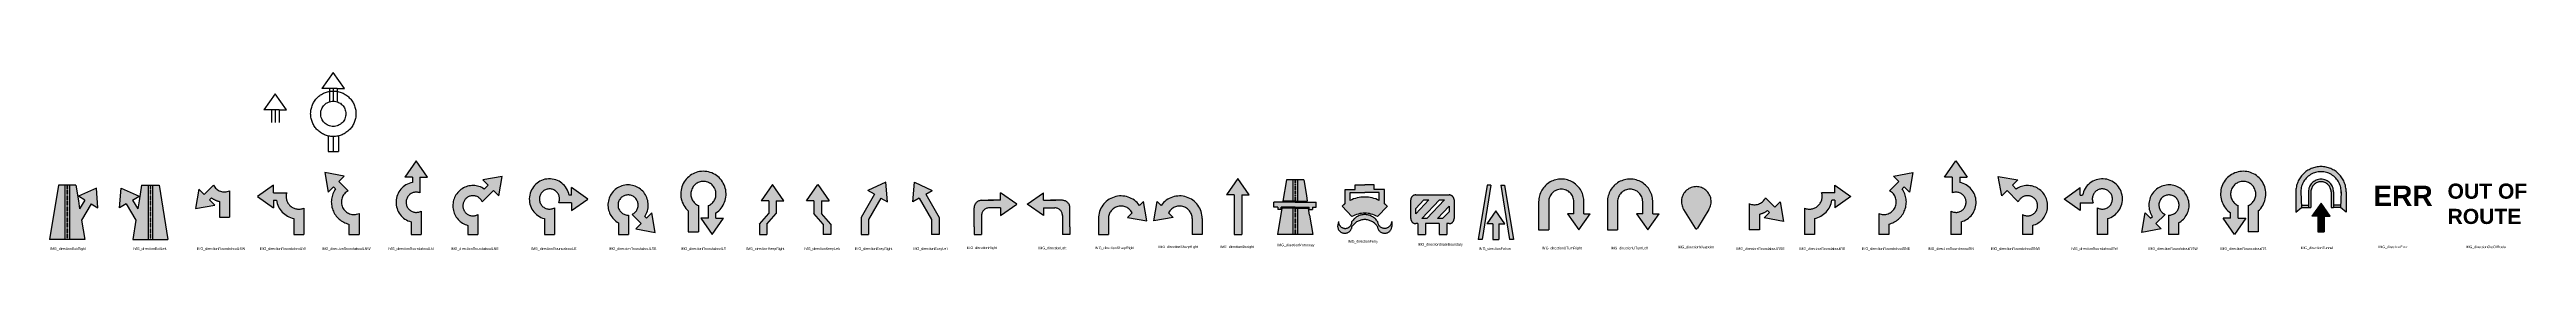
# Model space of a CAD drawing. Header units: millimetres. Extents: x 23 to 1007, y 18 to 88.
import ezdxf

# ---------------------------------------------------------------- set-up
doc = ezdxf.new("R2010")
doc.units = ezdxf.units.MM
doc.header["$LTSCALE"] = 25.4
doc.linetypes.add('CENTER2', pattern=[28.575, 19.05, -3.175, 3.175, -3.175])
doc.layers.add('netdut', color=7, linetype='CENTER2')
doc.styles.get("Standard").update_dxf_attribs({"font": 'arial.ttf'})

msp = doc.modelspace()

# ---------------------------------------------------------------- hatches: boundary and pattern name
at = {"layer": 'netdut', "true_color": 0x000000}
h = msp.add_hatch(color=18, dxfattribs=at)
h.dxf.hatch_style = 1
h.paths.add_polyline_path([(170.52, 46.77), (173.52, 46.77), (169.02, 53.17), (164.52, 46.77), (167.52, 46.77), (167.52, 44.63, 0.800546), (167.02, 29.02), (167.02, 24.06), (171.02, 24.06), (171.02, 33.31, -1.600712), (170.52, 40.48)])
h = msp.add_hatch(color=18, dxfattribs=at)
h.dxf.hatch_style = 1
h.paths.add_polyline_path([(778.79, 33.31), (778.79, 24.06), (782.79, 24.06), (782.79, 29.02, 0.800546), (782.29, 44.63), (782.29, 46.77), (785.29, 46.77), (780.79, 53.17), (776.29, 46.77), (779.29, 46.77), (779.29, 40.48, -1.600712)])
h = msp.add_hatch(color=18, dxfattribs=at)
h.dxf.hatch_style = 1
h.paths.add_polyline_path([(929.81, 34.64), (930.81, 34.64), (930.81, 40.89, 1), (920.81, 40.89), (920.81, 34.64), (921.81, 34.64), (921.81, 40.89, -1), (929.81, 40.89)], flags=17)
h.paths.add_polyline_path([(935.81, 40.89, 1), (915.81, 40.89), (915.81, 32.89), (918, 34.64), (917.83, 40.4, -1.062673), (933.8, 40.4), (933.62, 34.64), (935.81, 32.89)])
h = msp.add_hatch(color=18, dxfattribs=at)
h.dxf.hatch_style = 1
h.paths.add_polyline_path([(39.95, 36.1), (42.52, 34.55), (41.97, 42.35), (34.81, 39.19), (37.38, 37.64), (35.31, 34.21), (34.8, 37.34), (33.79, 43.56), (31.25, 43.56), (31.25, 21.97), (37.31, 21.97), (36.06, 29.63)])
h.paths.add_polyline_path([(29.41, 43.56), (26.87, 43.56), (23.35, 21.97), (29.41, 21.97)])
h = msp.add_hatch(color=18, dxfattribs=at)
h.dxf.hatch_style = 1
h.paths.add_polyline_path([(30.43, 43.56), (30.23, 43.56), (30.23, 21.97), (30.43, 21.97)])
h = msp.add_hatch(color=18, dxfattribs=at)
h.dxf.hatch_style = 1
h.paths.add_polyline_path([(58.41, 34.21), (56.34, 37.64), (58.91, 39.19), (51.76, 42.35), (51.2, 34.55), (53.77, 36.1), (57.66, 29.63), (56.41, 21.97), (62.47, 21.97), (62.47, 43.56), (59.94, 43.56), (58.92, 37.34)])
h.paths.add_polyline_path([(64.31, 21.97), (70.38, 21.97), (66.85, 43.56), (64.31, 43.56)])
h = msp.add_hatch(color=18, dxfattribs=at)
h.dxf.hatch_style = 1
h.paths.add_polyline_path([(63.49, 43.56), (63.29, 43.56), (63.29, 21.97), (63.49, 21.97)])
h = msp.add_hatch(color=18, dxfattribs=at)
h.dxf.hatch_style = 1
h.paths.add_polyline_path([(94.88, 41.28, -0.394091), (88.45, 43.56), (84.75, 39.86), (82.63, 41.98), (81.29, 34.27), (88.99, 35.61), (86.87, 37.74), (87.67, 38.53, 0.098784), (90.88, 37.09), (90.88, 30.87), (94.88, 30.87)])
h = msp.add_hatch(color=18, dxfattribs=at)
h.dxf.hatch_style = 1
h.paths.add_polyline_path([(117.58, 40.56), (112.35, 40.56), (112.35, 43.56), (105.95, 39.06), (112.35, 34.56), (112.35, 37.56), (113.47, 37.56, 0.303663), (120.35, 30.28), (120.35, 24.06), (124.35, 24.06), (124.35, 34.47, -0.643442)])
h = msp.add_hatch(color=18, dxfattribs=at)
h.dxf.hatch_style = 1
h.paths.add_polyline_path([(141.99, 41.34), (138.29, 45.04), (140.41, 47.16), (132.7, 48.5), (134.05, 40.79), (136.17, 42.92), (136.96, 42.12, 0.534883), (142.3, 28.13), (142.3, 24.06), (146.3, 24.06), (146.3, 32.32, -0.965991)])
h = msp.add_hatch(color=18, dxfattribs=at)
h.dxf.hatch_style = 1
h.paths.add_polyline_path([(195.26, 36.94), (199.71, 41.39), (201.83, 39.27), (203.17, 46.97), (195.46, 45.63), (197.59, 43.51), (196.07, 41.99, 1.188754), (189.57, 27.63), (189.57, 24.06), (193.57, 24.06), (193.57, 31.91, -2.6403)])
h = msp.add_hatch(color=18, dxfattribs=at)
h.dxf.hatch_style = 1
h.paths.add_polyline_path([(230.76, 42.56), (230.76, 39.56), (229.83, 39.56, 1.817407), (219.97, 30.31), (219.97, 24.06), (223.97, 24.06), (223.97, 34.59, -5.979661), (225.68, 36.56), (230.76, 36.56), (230.76, 33.56), (237.16, 38.06)])
h = msp.add_hatch(color=18, dxfattribs=at)
h.dxf.hatch_style = 1
h.paths.add_polyline_path([(249.42, 28.61), (249.42, 24.06), (253.42, 24.06), (253.42, 31.66, -11.494415), (254.77, 31.98), (258.42, 28.32), (256.3, 26.2), (264.01, 24.86), (262.67, 32.56), (260.54, 30.44), (259.82, 31.16, 2.603701)])
h = msp.add_hatch(color=18, dxfattribs=at)
h.dxf.hatch_style = 1
h.paths.add_polyline_path([(277.13, 33.33), (277.13, 25.04), (281.13, 25.04), (281.13, 35.45, -4.791288), (285.13, 35.45), (285.13, 30.45), (282.13, 30.45), (286.63, 24.06), (291.13, 30.45), (288.13, 30.45), (288.13, 32.55, 2.922454)])
h = msp.add_hatch(color=18, dxfattribs=at)
h.dxf.hatch_style = 1
h.paths.add_polyline_path([(312.1, 37.39), (315.1, 37.39), (310.6, 43.79), (306.1, 37.39), (309.1, 37.39), (309.1, 32.39), (305.39, 28.06), (305.39, 24.06), (308.39, 24.06), (308.39, 28.06), (312.1, 32.39)])
h = msp.add_hatch(color=18, dxfattribs=at)
h.dxf.hatch_style = 1
h.paths.add_polyline_path([(330.04, 37.39), (333.04, 37.39), (328.54, 43.79), (324.04, 37.39), (327.04, 37.39), (327.04, 32.39), (330.75, 28.06), (330.75, 24.06), (333.75, 24.06), (333.75, 28.06), (330.04, 32.39)])
h = msp.add_hatch(color=18, dxfattribs=at)
h.dxf.hatch_style = 1
h.paths.add_polyline_path([(353.66, 38.44), (356.25, 36.94), (355.56, 44.73), (348.46, 41.44), (351.06, 39.94), (345.76, 30.76), (345.76, 24.06), (348.76, 24.06), (348.76, 29.96)])
h = msp.add_hatch(color=18, dxfattribs=at)
h.dxf.hatch_style = 1
h.paths.add_polyline_path([(373.78, 29.96), (373.78, 24.06), (376.78, 24.06), (376.78, 30.76), (371.48, 39.94), (374.08, 41.44), (366.98, 44.73), (366.29, 36.94), (368.88, 38.44)])
h = msp.add_hatch(color=18, dxfattribs=at)
h.dxf.hatch_style = 1
h.paths.add_polyline_path([(396.22, 37.54), (393.67, 37.54, 0.414214), (390.67, 34.54), (390.67, 27.04), (390.67, 24.06), (393.67, 24.06), (393.67, 31.54, -0.414214), (396.67, 34.54), (401.22, 34.54), (401.22, 31.54), (407.61, 36.04), (401.22, 40.54), (401.22, 37.54)])
h = msp.add_hatch(color=18, dxfattribs=at)
h.dxf.hatch_style = 1
h.paths.add_polyline_path([(418.21, 37.54), (418.21, 40.54), (411.81, 36.04), (418.21, 31.54), (418.21, 34.54), (422.76, 34.54, -0.414214), (425.76, 31.54), (425.76, 24.06), (428.76, 24.06), (428.76, 27.04), (428.76, 34.54, 0.414214), (425.76, 37.54), (421.06, 37.54)])
h = msp.add_hatch(color=18, dxfattribs=at)
h.dxf.hatch_style = 1
h.paths.add_polyline_path([(497.01, 39.73), (500.01, 39.73), (495.51, 46.13), (491.01, 39.73), (494.01, 39.73), (494.01, 24.06), (497.01, 24.06)])
h = msp.add_hatch(color=18, dxfattribs=at)
h.dxf.hatch_style = 1
h.paths.add_polyline_path([(518.11, 24.06), (518.31, 24.06), (518.31, 34.45), (518.21, 34.45), (518.11, 34.45)])
h.paths.add_polyline_path([(518.31, 45.64), (518.11, 45.64), (518.11, 37.25), (518.21, 37.25), (518.31, 37.25)])
h.paths.add_polyline_path([(517.29, 37.25), (517.29, 45.64), (514.76, 45.64), (513.39, 37.25)])
h.paths.add_polyline_path([(523.04, 37.25), (522.69, 39.42), (521.67, 45.64), (519.13, 45.64), (519.13, 37.25)])
h.paths.add_polyline_path([(519.13, 34.45), (519.13, 24.06), (525.2, 24.06), (523.94, 31.72), (523.5, 34.45)])
h.paths.add_polyline_path([(517.29, 34.45), (512.93, 34.45), (511.23, 24.06), (517.29, 24.06)])
h.paths.add_polyline_path([(518.21, 34.85), (523.78, 34.85), (523.78, 33.85), (525.11, 33.85), (525.11, 34.85), (526.63, 34.85), (526.63, 36.85), (518.21, 36.85), (509.8, 36.85), (509.8, 34.85), (511.32, 34.85), (511.32, 33.85), (512.65, 33.85), (512.65, 34.85)])
h = msp.add_hatch(color=18, dxfattribs=at)
h.dxf.hatch_style = 1
h.paths.add_polyline_path([(554.86, 35.21, 0.030156), (553.67, 36.23), (553.67, 41.8), (549.63, 41.8), (549.63, 43.7), (545.87, 43.7), (542.11, 43.7), (542.11, 41.8), (538.07, 41.8), (538.07, 36.23, 0.030156), (536.89, 35.21), (540.79, 31.09, -0.267688), (550.95, 31.09)])
h.paths.add_polyline_path([(540.09, 37.49), (540.09, 40.59), (545.87, 40.59), (551.65, 40.59), (551.65, 37.49, 0.236392)], flags=16)
h.paths.add_polyline_path([(540.79, 29.11, -1.014845), (535.43, 29.18), (535.12, 27.18, 0.935386), (540.79, 27.11, -0.547562), (550.95, 27.11, 0.932275), (556.63, 27.18), (556.63, 29.18, -0.932275), (550.95, 29.11, 0.547562)])
h = msp.add_hatch(color=18, dxfattribs=at)
h.dxf.hatch_style = 1
h.paths.add_polyline_path([(581.37, 30.3), (581.37, 37.69, 0.414214), (579.37, 39.69), (566.16, 39.69, 0.414214), (564.16, 37.69), (564.16, 30.3, 0.414214), (566.16, 28.3), (567.02, 28.3), (567.02, 24.06), (570.02, 24.06), (570.02, 28.3), (575.51, 28.3), (575.51, 24.06), (578.51, 24.06), (578.51, 28.3), (579.37, 28.3, 0.414214)])
h.paths.add_polyline_path([(576.8, 30.3), (574.74, 30.3), (579.37, 35.2), (579.37, 33.02)], flags=16)
h.paths.add_polyline_path([(570.61, 30.3), (568.55, 30.3), (575.53, 37.69), (577.59, 37.69)], flags=16)
h.paths.add_polyline_path([(566.16, 32.13), (566.16, 34.32), (569.34, 37.69), (571.4, 37.69)], flags=16)
h = msp.add_hatch(color=18, dxfattribs=at)
h.dxf.hatch_style = 1
h.paths.add_polyline_path([(601.43, 43.56), (599.91, 43.56), (603.44, 21.97), (604.96, 21.97)])
h.paths.add_polyline_path([(599.17, 28.24), (601.57, 28.24), (597.97, 33.36), (594.37, 28.24), (596.77, 28.24), (596.77, 21.97), (599.17, 21.97)])
h.paths.add_polyline_path([(596.03, 43.56), (594.51, 43.56), (590.99, 21.97), (592.51, 21.97)])
h = msp.add_hatch(color=18, dxfattribs=at)
h.dxf.hatch_style = 1
h.paths.add_polyline_path([(635.47, 32.2), (632.97, 32.2), (632.97, 37.2, 0.987285), (614.98, 36.97), (614.98, 25.8), (618.98, 25.8), (618.98, 36.97, -1), (628.98, 36.97), (628.98, 32.2), (626.47, 32.2), (630.97, 25.8)])
h = msp.add_hatch(color=18, dxfattribs=at)
h.dxf.hatch_style = 1
h.paths.add_polyline_path([(662.81, 32.2), (660.31, 32.2), (660.31, 37.2, 0.987285), (642.31, 36.97), (642.31, 25.8), (646.31, 25.8), (646.31, 36.97, -1), (656.31, 36.97), (656.31, 32.2), (653.81, 32.2), (658.31, 25.8)])
h = msp.add_hatch(color=18, dxfattribs=at)
h.dxf.hatch_style = 1
h.paths.add_polyline_path([(672.58, 33.95), (677.18, 26.52, 0.557182), (678.03, 26.52), (682.63, 33.95, 1.794746)])
h = msp.add_hatch(color=18, dxfattribs=at)
h.dxf.hatch_style = 1
h.paths.add_polyline_path([(720.62, 34.47), (720.62, 24.06), (724.62, 24.06), (724.62, 30.28, 0.303663), (731.49, 37.56), (732.62, 37.56), (732.62, 34.56), (739.02, 39.06), (732.62, 43.56), (732.62, 40.56), (727.39, 40.56, -0.643442)])
h = msp.add_hatch(color=18, dxfattribs=at)
h.dxf.hatch_style = 1
h.paths.add_polyline_path([(750.07, 32.32), (750.07, 24.06), (754.07, 24.06), (754.07, 28.13, 0.534883), (759.41, 42.12), (760.21, 42.92), (762.33, 40.79), (763.67, 48.5), (755.96, 47.16), (758.08, 45.04), (754.39, 41.34, -0.965991)])
h = msp.add_hatch(color=18, dxfattribs=at)
h.dxf.hatch_style = 1
h.paths.add_polyline_path([(807.21, 31.91), (807.21, 24.06), (811.21, 24.06), (811.21, 27.63, 1.188754), (804.71, 41.99), (803.2, 43.51), (805.32, 45.63), (797.61, 46.97), (798.95, 39.27), (801.08, 41.39), (805.53, 36.94, -2.6403)])
h = msp.add_hatch(color=18, dxfattribs=at)
h.dxf.hatch_style = 1
h.paths.add_polyline_path([(831.09, 39.56), (830.16, 39.56), (830.16, 42.56), (823.76, 38.06), (830.16, 33.56), (830.16, 36.56), (835.24, 36.56, -5.979661), (836.94, 34.59), (836.94, 24.06), (840.94, 24.06), (840.94, 30.31, 1.817407)])
h = msp.add_hatch(color=18, dxfattribs=at)
h.dxf.hatch_style = 1
h.paths.add_polyline_path([(858.8, 31.16), (858.08, 30.44), (855.96, 32.56), (854.61, 24.86), (862.32, 26.2), (860.2, 28.32), (863.85, 31.98, -11.494415), (865.2, 31.66), (865.2, 24.06), (869.2, 24.06), (869.2, 28.61, 2.603701)])
h = msp.add_hatch(color=18, dxfattribs=at)
h.dxf.hatch_style = 1
h.paths.add_polyline_path([(889.91, 32.55), (889.91, 30.45), (886.91, 30.45), (891.41, 24.06), (895.91, 30.45), (892.91, 30.45), (892.91, 35.45, -4.791288), (896.91, 35.45), (896.91, 25.04), (900.91, 25.04), (900.91, 33.33, 2.922454)])
h = msp.add_hatch(color=18, dxfattribs=at)
h.dxf.hatch_style = 1
h.paths.add_polyline_path([(444.06, 30.28, -0.779081), (453.46, 32.65), (451.57, 30.76), (459.28, 29.42), (457.94, 37.13), (456.36, 35.55, 0.727734), (440.06, 30.28), (440.06, 24.06), (444.06, 24.06)])
h = msp.add_hatch(color=18, dxfattribs=at)
h.dxf.hatch_style = 1
h.paths.add_polyline_path([(477.33, 24.06), (481.33, 24.06), (481.33, 30.28, 0.727734), (465.03, 35.55), (463.45, 37.13), (462.11, 29.42), (469.82, 30.76), (467.93, 32.65, -0.779081), (477.33, 30.28)])
h = msp.add_hatch(color=18, dxfattribs=at)
h.dxf.hatch_style = 1
h.paths.add_polyline_path([(698.66, 36.22), (698.66, 25.8), (702.66, 25.8), (702.66, 32.03, 0.098784), (705.87, 33.47), (706.67, 32.67), (704.55, 30.55), (712.25, 29.21), (710.91, 36.91), (708.79, 34.79), (705.09, 38.49, -0.394091)])
h = msp.add_hatch(color=18, dxfattribs=at)
h.dxf.hatch_style = 1
h.paths.add_polyline_path([(933.62, 34.64), (933.65, 35.64), (930.81, 35.64), (930.81, 34.64)])
h.paths.add_polyline_path([(917.97, 35.64), (918, 34.64), (920.81, 34.64), (920.81, 35.64)])
h = msp.add_hatch(color=18, dxfattribs=at)
h.dxf.hatch_style = 1
h.paths.add_polyline_path([(924.61, 31.31), (924.61, 25.04), (927.01, 25.04), (927.01, 31.31), (929.41, 31.31), (925.81, 36.42), (922.21, 31.31)])

# ---------------------------------------------------------------- linework, layer by layer
for p, q in [((26.87, 43.56), (23.35, 21.97)), ((33.79, 43.56), (26.87, 43.56)), ((29.41, 43.56), (29.41, 21.97)), ((31.25, 43.56), (31.25, 21.97)), ((33.79, 43.56), (34.8, 37.34)), ((59.94, 43.56), (58.92, 37.34)), ((59.94, 43.56), (66.85, 43.56)), ((62.47, 43.56), (62.47, 21.97)), ((64.31, 43.56), (64.31, 21.97)), ((66.85, 43.56), (70.38, 21.97)), ((514.76, 45.64), (513.39, 37.25)), ((521.67, 45.64), (514.76, 45.64)), ((517.29, 45.64), (517.29, 37.25)), ((519.13, 45.64), (519.13, 37.25)), ((521.67, 45.64), (522.69, 39.42)), ((594.51, 43.56), (590.99, 21.97)), ((596.03, 43.56), (592.51, 21.97)), ((599.91, 43.56), (603.44, 21.97)), ((601.43, 43.56), (604.96, 21.97)), ((36.06, 29.63), (37.31, 21.97)), ((57.66, 29.63), (56.41, 21.97)), ((512.93, 34.45), (511.23, 24.06)), ((517.29, 34.45), (517.29, 24.06)), ((519.13, 34.45), (519.13, 24.06)), ((523.94, 31.72), (525.2, 24.06)), ((37.31, 21.97), (23.35, 21.97)), ((56.41, 21.97), (70.38, 21.97)), ((525.2, 24.06), (511.23, 24.06)), ((592.51, 21.97), (590.99, 21.97)), ((604.96, 21.97), (603.44, 21.97))]:
    msp.add_line(p, q)
at = {"layer": 'netdut'}
for p, q in [((113.03, 79.77), (108.53, 73.37)), ((117.53, 73.37), (113.03, 79.77)), ((136.09, 88.22), (131.59, 81.82)), ((134.59, 81.82), (131.59, 81.82)), ((134.59, 81.82), (134.59, 76.82)), ((137.59, 81.82), (134.59, 81.82)), ((140.59, 81.82), (136.09, 88.22)), ((136.09, 81.82), (136.09, 76.82)), ((137.59, 81.82), (137.59, 76.82)), ((137.59, 81.82), (140.59, 81.82)), ((111.53, 73.37), (108.53, 73.37)), ((111.53, 73.37), (111.53, 68.37)), ((114.53, 73.37), (111.53, 73.37)), ((113.03, 73.37), (113.03, 68.37)), ((114.53, 73.37), (114.53, 68.37)), ((114.53, 73.37), (117.53, 73.37)), ((134.09, 63.05), (134.09, 56.82)), ((136.09, 62.82), (136.09, 56.82)), ((138.09, 63.05), (138.09, 56.82)), ((134.09, 56.82), (138.09, 56.82)), ((169.02, 53.17), (164.52, 46.77)), ((173.52, 46.77), (169.02, 53.17)), ((776.29, 46.77), (780.79, 53.17)), ((780.79, 53.17), (785.29, 46.77)), ((41.97, 42.35), (34.81, 39.19)), ((42.52, 34.55), (41.97, 42.35)), ((51.2, 34.55), (51.76, 42.35)), ((51.76, 42.35), (58.91, 39.19)), ((82.63, 41.98), (81.29, 34.27)), ((84.75, 39.86), (82.63, 41.98)), ((84.75, 39.86), (88.45, 43.56)), ((94.88, 41.28), (94.88, 30.87)), ((112.35, 43.56), (105.95, 39.06)), ((112.35, 40.56), (112.35, 43.56)), ((112.35, 40.56), (117.58, 40.56)), ((140.41, 47.16), (132.7, 48.5)), ((132.7, 48.5), (134.05, 40.79)), ((136.17, 42.92), (134.05, 40.79)), ((136.17, 42.92), (136.96, 42.12)), ((138.29, 45.04), (140.41, 47.16)), ((138.29, 45.04), (141.99, 41.34)), ((167.52, 46.77), (164.52, 46.77)), ((167.52, 46.77), (167.52, 44.63)), ((170.52, 46.77), (170.52, 40.48)), ((170.52, 46.77), (173.52, 46.77)), ((199.71, 41.39), (195.26, 36.94)), ((203.17, 46.97), (195.46, 45.63)), ((197.59, 43.51), (195.46, 45.63)), ((197.59, 43.51), (196.07, 41.99)), ((199.71, 41.39), (201.83, 39.27)), ((201.83, 39.27), (203.17, 46.97)), ((230.76, 39.56), (229.83, 39.56)), ((230.76, 39.56), (230.76, 42.56)), ((237.16, 38.06), (230.76, 42.56)), ((310.6, 43.79), (306.1, 37.39)), ((315.1, 37.39), (310.6, 43.79)), ((324.04, 37.39), (328.54, 43.79)), ((328.54, 43.79), (333.04, 37.39)), ((351.06, 39.94), (345.76, 30.76)), ((355.56, 44.73), (348.46, 41.44)), ((351.06, 39.94), (348.46, 41.44)), ((356.25, 36.94), (355.56, 44.73)), ((366.29, 36.94), (366.98, 44.73)), ((366.98, 44.73), (374.08, 41.44)), ((371.48, 39.94), (374.08, 41.44)), ((371.48, 39.94), (376.78, 30.76)), ((401.22, 37.54), (401.22, 40.54)), ((407.61, 36.04), (401.22, 40.54)), ((411.81, 36.04), (418.21, 40.54)), ((418.21, 37.54), (418.21, 40.54)), ((495.51, 46.13), (491.01, 39.73)), ((494.01, 39.73), (491.01, 39.73)), ((494.01, 39.73), (494.01, 24.06)), ((500.01, 39.73), (495.51, 46.13)), ((497.01, 39.73), (497.01, 24.06)), ((497.01, 39.73), (500.01, 39.73)), ((522.69, 39.42), (523.04, 37.25)), ((596.03, 43.56), (594.51, 43.56)), ((599.91, 43.56), (601.43, 43.56)), ((732.62, 40.56), (727.39, 40.56)), ((732.62, 40.56), (732.62, 43.56)), ((732.62, 43.56), (739.02, 39.06)), ((758.08, 45.04), (754.39, 41.34)), ((755.96, 47.16), (763.67, 48.5)), ((758.08, 45.04), (755.96, 47.16)), ((760.21, 42.92), (759.41, 42.12)), ((760.21, 42.92), (762.33, 40.79)), ((763.67, 48.5), (762.33, 40.79)), ((779.29, 46.77), (776.29, 46.77)), ((779.29, 46.77), (779.29, 40.48)), ((782.29, 46.77), (782.29, 44.63)), ((782.29, 46.77), (785.29, 46.77)), ((797.61, 46.97), (805.32, 45.63)), ((798.95, 39.27), (797.61, 46.97)), ((801.08, 41.39), (798.95, 39.27)), ((801.08, 41.39), (805.53, 36.94)), ((803.2, 43.51), (805.32, 45.63)), ((803.2, 43.51), (804.71, 41.99)), ((823.76, 38.06), (830.16, 42.56)), ((830.16, 39.56), (830.16, 42.56)), ((830.16, 39.56), (831.09, 39.56)), ((915.81, 40.89), (915.81, 32.89)), ((917.81, 40.89), (918, 34.64)), ((920.81, 40.89), (920.81, 34.64)), ((921.81, 40.89), (921.81, 34.64)), ((929.81, 40.89), (929.81, 34.64)), ((930.81, 40.89), (930.81, 34.64)), ((933.81, 40.89), (933.62, 34.64)), ((935.81, 40.89), (935.81, 32.89)), ((34.8, 37.34), (35.31, 34.21)), ((37.38, 37.64), (34.81, 39.19)), ((37.38, 37.64), (35.31, 34.21)), ((39.95, 36.1), (36.06, 29.63)), ((39.95, 36.1), (42.52, 34.55)), ((53.77, 36.1), (51.2, 34.55)), ((53.77, 36.1), (57.66, 29.63)), ((56.34, 37.64), (58.91, 39.19)), ((56.34, 37.64), (58.41, 34.21)), ((58.92, 37.34), (58.41, 34.21)), ((81.29, 34.27), (88.99, 35.61)), ((86.87, 37.74), (87.67, 38.53)), ((86.87, 37.74), (88.99, 35.61)), ((90.88, 37.09), (90.88, 30.87)), ((90.88, 30.87), (94.88, 30.87)), ((105.95, 39.06), (112.35, 34.56)), ((112.35, 37.56), (113.47, 37.56)), ((112.35, 37.56), (112.35, 34.56)), ((120.35, 30.28), (120.35, 24.06)), ((124.35, 34.47), (124.35, 24.06)), ((146.3, 32.32), (146.3, 24.06)), ((171.02, 33.31), (171.02, 24.06)), ((193.57, 31.91), (193.57, 24.06)), ((219.97, 30.31), (219.97, 24.06)), ((223.97, 34.59), (223.97, 24.06)), ((230.76, 36.56), (225.68, 36.56)), ((230.76, 33.56), (237.16, 38.06)), ((230.76, 36.56), (230.76, 33.56)), ((253.42, 31.66), (253.42, 24.06)), ((258.42, 28.32), (254.77, 31.98)), ((260.54, 30.44), (259.82, 31.16)), ((260.54, 30.44), (262.67, 32.56)), ((264.01, 24.86), (262.67, 32.56)), ((277.13, 33.33), (277.13, 25.04)), ((281.13, 35.45), (281.13, 25.04)), ((285.13, 30.45), (282.13, 30.45)), ((282.13, 30.45), (286.63, 24.06)), ((285.13, 30.45), (285.13, 35.45)), ((286.63, 24.06), (291.13, 30.45)), ((288.13, 30.45), (288.13, 32.55)), ((288.13, 30.45), (291.13, 30.45)), ((305.39, 28.06), (309.1, 32.39)), ((309.1, 37.39), (306.1, 37.39)), ((308.39, 28.06), (312.1, 32.39)), ((309.1, 37.39), (309.1, 32.39)), ((312.1, 37.39), (312.1, 32.39)), ((312.1, 37.39), (315.1, 37.39)), ((327.04, 37.39), (324.04, 37.39)), ((327.04, 37.39), (327.04, 32.39)), ((330.75, 28.06), (327.04, 32.39)), ((330.04, 37.39), (330.04, 32.39)), ((330.04, 37.39), (333.04, 37.39)), ((333.75, 28.06), (330.04, 32.39)), ((345.76, 30.76), (345.76, 24.06)), ((353.66, 38.44), (348.76, 29.96)), ((348.76, 29.96), (348.76, 24.06)), ((353.66, 38.44), (356.25, 36.94)), ((368.88, 38.44), (366.29, 36.94)), ((368.88, 38.44), (373.78, 29.96)), ((373.78, 29.96), (373.78, 24.06)), ((376.78, 30.76), (376.78, 24.06)), ((390.67, 27.04), (390.67, 34.54)), ((393.67, 37.54), (398.36, 37.54)), ((393.67, 31.54), (393.67, 24.06)), ((401.22, 37.54), (396.22, 37.54)), ((401.22, 34.54), (396.67, 34.54)), ((401.22, 31.54), (407.61, 36.04)), ((401.22, 34.54), (401.22, 31.54)), ((418.21, 31.54), (411.81, 36.04)), ((418.21, 37.54), (423.21, 37.54)), ((418.21, 34.54), (422.76, 34.54)), ((418.21, 34.54), (418.21, 31.54)), ((425.76, 37.54), (421.06, 37.54)), ((425.76, 31.54), (425.76, 24.06)), ((428.76, 27.04), (428.76, 34.54)), ((440.06, 30.28), (440.06, 24.06)), ((444.06, 30.28), (444.06, 24.06)), ((453.46, 32.65), (451.57, 30.76)), ((451.57, 30.76), (459.28, 29.42)), ((456.36, 35.55), (457.94, 37.13)), ((459.28, 29.42), (457.94, 37.13)), ((462.11, 29.42), (463.45, 37.13)), ((469.82, 30.76), (462.11, 29.42)), ((465.03, 35.55), (463.45, 37.13)), ((467.93, 32.65), (469.82, 30.76)), ((477.33, 30.28), (477.33, 24.06)), ((481.33, 30.28), (481.33, 24.06)), ((518.21, 36.85), (509.8, 36.85)), ((509.8, 34.85), (509.8, 36.85)), ((511.32, 34.85), (509.8, 34.85)), ((511.32, 34.85), (511.32, 33.85)), ((512.65, 33.85), (511.32, 33.85)), ((518.21, 34.85), (512.65, 34.85)), ((512.65, 33.85), (512.65, 34.85)), ((518.21, 34.45), (512.93, 34.45)), ((518.21, 37.25), (513.39, 37.25)), ((518.21, 37.25), (523.04, 37.25)), ((518.21, 36.85), (526.63, 36.85)), ((518.21, 34.85), (523.78, 34.85)), ((518.21, 34.45), (523.5, 34.45)), ((523.94, 31.72), (523.5, 34.45)), ((523.78, 33.85), (523.78, 34.85)), ((523.78, 33.85), (525.11, 33.85)), ((525.11, 34.85), (526.63, 34.85)), ((525.11, 34.85), (525.11, 33.85)), ((526.63, 34.85), (526.63, 36.85)), ((536.89, 35.21), (540.79, 31.09)), ((550.95, 31.09), (554.86, 35.21)), ((569.34, 37.69), (566.16, 34.32)), ((571.4, 37.69), (566.16, 32.13)), ((575.53, 37.69), (568.55, 30.3)), ((577.59, 37.69), (570.61, 30.3)), ((579.37, 35.2), (574.74, 30.3)), ((579.37, 33.02), (576.8, 30.3)), ((597.97, 33.36), (594.37, 28.24)), ((601.57, 28.24), (597.97, 33.36)), ((614.98, 36.97), (614.98, 25.8)), ((618.98, 36.97), (618.98, 25.8)), ((628.98, 32.2), (626.47, 32.2)), ((626.47, 32.2), (630.97, 25.8)), ((628.98, 32.2), (628.98, 37.2)), ((630.97, 25.8), (635.47, 32.2)), ((632.97, 32.2), (632.97, 37.2)), ((632.97, 32.2), (635.47, 32.2)), ((642.31, 36.97), (642.31, 25.8)), ((646.31, 36.97), (646.31, 25.8)), ((656.31, 32.2), (653.81, 32.2)), ((653.81, 32.2), (658.31, 25.8)), ((656.31, 32.2), (656.31, 37.2)), ((658.31, 25.8), (662.81, 32.2)), ((660.31, 32.2), (660.31, 37.2)), ((660.31, 32.2), (662.81, 32.2)), ((672.58, 33.95), (677.18, 26.52)), ((682.63, 33.95), (678.03, 26.52)), ((698.66, 36.22), (698.66, 25.8)), ((702.66, 32.03), (702.66, 25.8)), ((706.67, 32.67), (704.55, 30.55)), ((712.25, 29.21), (704.55, 30.55)), ((708.79, 34.79), (705.09, 38.49)), ((706.67, 32.67), (705.87, 33.47)), ((708.79, 34.79), (710.91, 36.91)), ((710.91, 36.91), (712.25, 29.21)), ((720.62, 34.47), (720.62, 24.06)), ((724.62, 30.28), (724.62, 24.06)), ((732.62, 37.56), (731.49, 37.56)), ((739.02, 39.06), (732.62, 34.56)), ((732.62, 37.56), (732.62, 34.56)), ((750.07, 32.32), (750.07, 24.06)), ((778.79, 33.31), (778.79, 24.06)), ((807.21, 31.91), (807.21, 24.06)), ((830.16, 33.56), (823.76, 38.06)), ((830.16, 36.56), (835.24, 36.56)), ((830.16, 36.56), (830.16, 33.56)), ((836.94, 34.59), (836.94, 24.06)), ((840.94, 30.31), (840.94, 24.06)), ((854.61, 24.86), (855.96, 32.56)), ((858.08, 30.44), (855.96, 32.56)), ((858.08, 30.44), (858.8, 31.16)), ((860.2, 28.32), (863.85, 31.98)), ((865.2, 31.66), (865.2, 24.06)), ((889.91, 30.45), (886.91, 30.45)), ((891.41, 24.06), (886.91, 30.45)), ((889.91, 30.45), (889.91, 32.55)), ((895.91, 30.45), (891.41, 24.06)), ((892.91, 30.45), (892.91, 35.45)), ((892.91, 30.45), (895.91, 30.45)), ((896.91, 35.45), (896.91, 25.04)), ((900.91, 33.33), (900.91, 25.04)), ((915.81, 32.89), (918, 34.64)), ((918, 35.64), (920.81, 35.64)), ((918, 34.64), (920.81, 34.64)), ((920.81, 34.64), (921.81, 34.64)), ((925.81, 36.42), (922.21, 31.31)), ((924.61, 31.31), (922.21, 31.31)), ((924.61, 31.31), (924.61, 25.04)), ((929.41, 31.31), (925.81, 36.42)), ((927.01, 31.31), (927.01, 25.04)), ((927.01, 31.31), (929.41, 31.31)), ((929.81, 34.64), (930.81, 34.64)), ((933.62, 35.64), (930.81, 35.64)), ((933.62, 34.64), (930.81, 34.64)), ((935.81, 32.89), (933.62, 34.64)), ((120.35, 24.06), (124.35, 24.06)), ((142.3, 28.13), (142.3, 24.06)), ((142.3, 24.06), (146.3, 24.06)), ((167.02, 29.02), (167.02, 24.06)), ((167.02, 24.06), (171.02, 24.06)), ((189.57, 27.63), (189.57, 24.06)), ((189.57, 24.06), (193.57, 24.06)), ((219.97, 24.06), (223.97, 24.06)), ((249.42, 28.61), (249.42, 24.06)), ((249.42, 24.06), (253.42, 24.06)), ((258.42, 28.32), (256.3, 26.2)), ((256.3, 26.2), (264.01, 24.86)), ((277.13, 25.04), (281.13, 25.04)), ((305.39, 28.06), (305.39, 24.06)), ((305.39, 24.06), (308.39, 24.06)), ((308.39, 28.06), (308.39, 24.06)), ((330.75, 28.06), (330.75, 24.06)), ((333.75, 24.06), (330.75, 24.06)), ((333.75, 28.06), (333.75, 24.06)), ((345.76, 24.06), (348.76, 24.06)), ((376.78, 24.06), (373.78, 24.06)), ((390.67, 27.04), (390.67, 24.06)), ((390.67, 24.06), (393.67, 24.06)), ((428.76, 24.06), (425.76, 24.06)), ((428.76, 27.04), (428.76, 24.06)), ((440.06, 24.06), (444.06, 24.06)), ((481.33, 24.06), (477.33, 24.06)), ((494.01, 24.06), (497.01, 24.06)), ((535.43, 29.18), (535.12, 27.18)), ((556.63, 29.18), (556.63, 27.18)), ((567.02, 28.3), (566.16, 28.3)), ((567.02, 28.3), (567.02, 24.06)), ((567.02, 24.06), (570.02, 24.06)), ((570.02, 28.3), (570.02, 24.06)), ((575.51, 28.3), (570.02, 28.3)), ((575.51, 28.3), (575.51, 24.06)), ((575.51, 24.06), (578.51, 24.06)), ((579.37, 28.3), (578.51, 28.3)), ((578.51, 28.3), (578.51, 24.06)), ((596.77, 28.24), (594.37, 28.24)), ((596.77, 28.24), (596.77, 21.97)), ((596.77, 21.97), (599.17, 21.97)), ((599.17, 28.24), (599.17, 21.97)), ((599.17, 28.24), (601.57, 28.24)), ((614.98, 25.8), (618.98, 25.8)), ((642.31, 25.8), (646.31, 25.8)), ((702.66, 25.8), (698.66, 25.8)), ((724.62, 24.06), (720.62, 24.06)), ((754.07, 24.06), (750.07, 24.06)), ((754.07, 28.13), (754.07, 24.06)), ((782.79, 24.06), (778.79, 24.06)), ((782.79, 29.02), (782.79, 24.06)), ((811.21, 24.06), (807.21, 24.06)), ((811.21, 27.63), (811.21, 24.06)), ((840.94, 24.06), (836.94, 24.06)), ((862.32, 26.2), (854.61, 24.86)), ((860.2, 28.32), (862.32, 26.2)), ((869.2, 24.06), (865.2, 24.06)), ((869.2, 28.61), (869.2, 24.06)), ((900.91, 25.04), (896.91, 25.04)), ((924.61, 25.04), (927.01, 25.04))]:
    msp.add_line(p, q, dxfattribs=at)
at = {"layer": 'netdut', "linetype": 'CENTER2', "ltscale": 0.003}
for p, q in [((30.23, 43.56), (30.23, 21.97)), ((30.43, 43.56), (30.43, 21.97)), ((63.29, 43.56), (63.29, 21.97)), ((63.49, 43.56), (63.49, 21.97)), ((518.11, 45.64), (518.11, 37.25)), ((518.31, 45.64), (518.31, 37.25)), ((518.11, 34.45), (518.11, 24.06)), ((518.31, 34.45), (518.31, 24.06))]:
    msp.add_line(p, q, dxfattribs=at)
at = {"layer": 'netdut'}
for points in [[(538.07, 36.23), (538.07, 41.8), (542.11, 41.8)], [(540.09, 37.49), (540.09, 40.59), (545.87, 40.59)], [(542.11, 41.8), (542.11, 43.7), (545.87, 43.7)], [(549.63, 41.8), (549.63, 43.7), (545.87, 43.7)], [(551.65, 37.49), (551.65, 40.59), (545.87, 40.59)], [(553.67, 36.23), (553.67, 41.8), (549.63, 41.8)], [(566.16, 32.13), (566.16, 34.32)], [(570.61, 30.3), (568.55, 30.3)], [(569.34, 37.69), (571.4, 37.69)], [(576.8, 30.3), (574.74, 30.3)], [(575.53, 37.69), (577.59, 37.69)], [(579.37, 35.2), (579.37, 33.02)], [(575.51, 28.3), (570.02, 28.3)]]:
    msp.add_lwpolyline(points, dxfattribs=at)
msp.add_lwpolyline([(567.02, 28.3), (566.16, 28.3, -0.414214), (564.16, 30.3), (564.16, 37.69, -0.414214), (566.16, 39.69), (579.37, 39.69, -0.414214), (581.37, 37.69), (581.37, 30.3, -0.414214), (579.37, 28.3), (578.51, 28.3)], format="xyb", dxfattribs=at)
for radius in [9, 5]:
    msp.add_circle((136.09, 71.82), radius, dxfattribs=at)
for centre, radius, start, end in [((925.81, 40.89), 10, 0, 180), ((92.88, 45.87), 5, 207.5424, 293.57818), ((122.35, 39.06), 5, 162.5424, 293.57818), ((144.3, 36.91), 9, 144.59407, 257.16041), ((144.3, 36.91), 5, 117.5424, 293.57818), ((169.02, 36.77), 8, 100.80692, 255.52249), ((169.02, 36.77), 4, 67.97569, 300), ((191.57, 35.38), 8, 55.80692, 255.52249), ((191.57, 35.38), 4, 22.97569, 300), ((221.97, 38.06), 8, 10.80692, 255.52249), ((221.97, 38.06), 4, 337.97569, 300), ((253.21, 35.66), 8, 325.80692, 241.76605), ((253.21, 35.66), 4, 292.97569, 273.08711), ((283.13, 40.04), 9, 303.74899, 228.18969), ((283.13, 40.04), 5, 293.57818, 246.42182), ((623.98, 36.97), 9, 358.53368, 180), ((623.98, 36.97), 5, 0, 180), ((651.31, 36.97), 9, 358.53368, 180), ((651.31, 36.97), 5, 0, 180), ((677.61, 37.06), 5.91, 328.25152, 211.74848), ((722.62, 39.06), 5, 246.42182, 17.4576), ((752.07, 36.91), 5, 246.42182, 62.4576), ((752.07, 36.91), 9, 282.83959, 35.40593), ((780.79, 36.77), 4, 240, 112.02431), ((780.79, 36.77), 8, 284.47751, 79.19308), ((809.21, 35.38), 8, 284.47751, 124.19308), ((809.21, 35.38), 4, 240, 157.02431), ((838.94, 38.06), 8, 284.47751, 169.19308), ((838.94, 38.06), 4, 240, 202.02431), ((865.41, 35.66), 8, 298.23395, 214.19308), ((865.41, 35.66), 4, 266.91289, 247.02431), ((894.91, 40.04), 9, 311.81031, 236.25101), ((894.91, 40.04), 5, 293.57818, 246.42182), ((925.81, 40.89), 8, 356.51928, 183.48072), ((925.81, 40.89), 5, 0, 180), ((925.81, 40.89), 4, 0, 180), ((92.88, 45.87), 9, 234.59407, 257.16041), ((122.35, 39.06), 9, 189.59407, 257.16041), ((393.67, 34.54), 3, 90, 180), ((396.67, 31.54), 3, 90, 180), ((422.76, 31.54), 3, 0, 90), ((425.76, 34.54), 3, 0, 90), ((449.06, 30.28), 9, 35.8213, 180), ((449.06, 30.28), 5, 28.31406, 180), ((472.33, 30.28), 9, 0, 144.1787), ((472.33, 30.28), 5, 0, 151.68594), ((545.87, 25.94), 12.91, 127.17797, 134.08723), ((545.87, 25.94), 12.91, 63.39977, 116.60023), ((545.87, 22.29), 10.17, 60.02798, 119.97202), ((545.87, 25.87), 6.03, 32.5931, 147.4069), ((545.87, 23.87), 6.03, 32.5931, 147.4069), ((545.87, 25.94), 12.91, 45.91277, 52.82203), ((700.66, 40.8), 5, 246.42182, 332.4576), ((700.66, 40.8), 9, 282.83959, 305.40593), ((722.62, 39.06), 9, 282.83959, 350.40593), ((537.96, 27.34), 2.84, 183.12197, 355.47337), ((538.11, 29.11), 2.68, 178.41256, 0.1011), ((553.79, 29.35), 2.85, 184.71535, 356.68597), ((553.79, 27.35), 2.85, 184.71535, 356.68597), ((677.61, 26.78), 0.5, 211.74848, 328.25152)]:
    msp.add_arc(centre, radius, start, end, dxfattribs=at)

# ---------------------------------------------------------------- texts
at = {"layer": 'netdut', "attachment_point": 1}
for s, width, insert, char_height in [('{\\fArial|b1|i0|c0|p34;ERR}', 36.7823, (946.59, 43.36), 8), ('{\\fArial|b1|i0|c0|p34;OUT OF\\PROUTE}', 36.7823, (976.09, 44.18), 6), ('IMG_directionSharpRight', 24.2972, (463.93, 19.65), 1), ('IMG_directionStraight', 24.2972, (488.42, 19.65), 1), ('IMG_directionMotorway', 24.2972, (511.14, 20.37), 1), ('IMG_directionFerry', 24.2972, (539.16, 21.81), 1), ('IMG_directionStateBoundary', 24.2972, (566.9, 20.61), 1), ('IMG_directionExitRight', 24.2972, (23.58, 18.92), 1), ('IMG_directionExitLeft', 24.2972, (56.48, 18.92), 1), ('IMG_directionRoundaboutLSW', 24.2972, (81.75, 18.92), 1), ('IMG_directionRoundaboutLW', 24.2972, (106.79, 18.92), 1), ('IMG_directionRoundaboutLNW', 24.2972, (131.48, 18.92), 1), ('IMG_directionRoundaboutLN', 24.2972, (157.79, 18.92), 1), ('IMG_directionRoundaboutLNE', 24.2972, (182.74, 18.92), 1), ('IMG_directionRoundaboutLE', 24.2972, (214.69, 18.92), 1), ('IMG_directionRoundaboutLSE', 24.2972, (245.49, 18.92), 1), ('IMG_directionRoundaboutLS', 24.2972, (274.09, 18.92), 1), ('IMG_directionKeepRight', 24.2972, (300.12, 18.92), 1), ('IMG_directionKeepLeft', 24.2972, (323.06, 18.92), 1), ('IMG_directionEasyRight', 24.2972, (343.18, 18.92), 1), ('IMG_directionEasyLeft', 24.2972, (366.24, 18.92), 1), ('IMG_directionRight', 24.2972, (387.68, 19.24), 1), ('IMG_directionLeft', 24.2972, (416.26, 19.18), 1), ('IMG_directionSharpRight', 24.2972, (438.66, 19.21), 1), ('IMG_directionFollow', 24.2972, (591.22, 18.92), 1), ('IMG_directionUTurnRight', 24.2972, (616.26, 19.13), 1), ('IMG_directionUTurnLeft', 24.2972, (643.59, 19.13), 1), ('IMG_directionWaypoint', 24.2972, (670.19, 19.58), 1), ('IMG_directionRoundaboutRSE', 24.2972, (693.52, 18.92), 1), ('IMG_directionRoundaboutRE', 24.2972, (718.56, 18.92), 1), ('IMG_directionRoundaboutRNE', 24.2972, (743.26, 18.92), 1), ('IMG_directionRoundaboutRN', 24.2972, (769.57, 18.92), 1), ('IMG_directionRoundaboutRNW', 24.2972, (794.52, 18.92), 1), ('IMG_directionRoundaboutRW', 24.2972, (826.46, 18.92), 1), ('IMG_directionRoundaboutRSW', 24.2972, (857.26, 18.92), 1), ('IMG_directionRoundaboutRS', 24.2972, (885.87, 18.92), 1), ('IMG_directionTunnel', 24.2972, (917.69, 19.22), 1), ('IMG_directionError', 24.2972, (948.62, 19.6), 1), ('IMG_directionOutOfRoute', 24.2972, (983.28, 19.6), 1)]:
    msp.add_mtext_dynamic_manual_height_columns(s, width=width, gutter_width=25.4, heights=[0], dxfattribs=dict(at, insert=insert, char_height=char_height))

doc.saveas('drawing.dxf')
